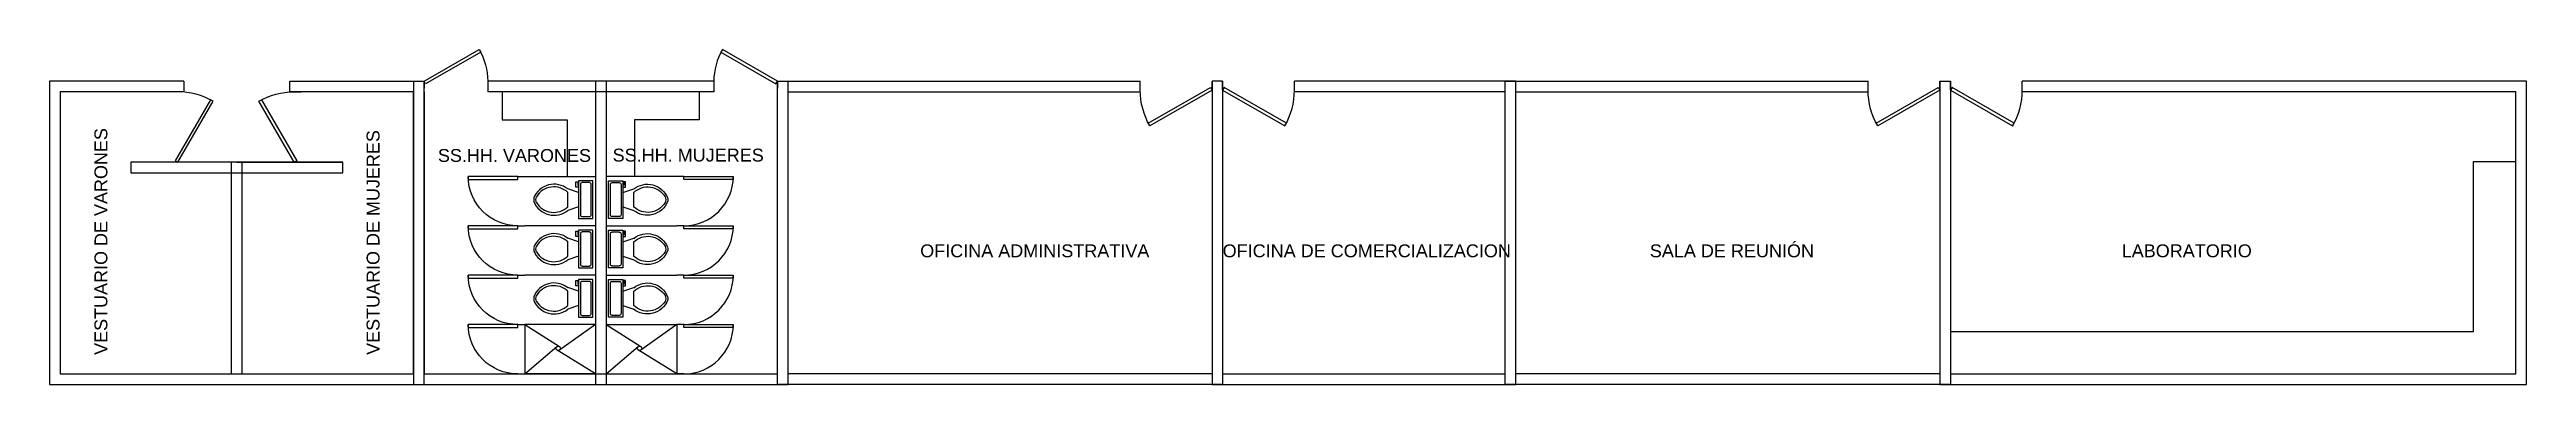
# Model space of a CAD drawing. Header units: metres. Extents: x 2572 to 5235, y 1556 to 2684.
# Drawn here: x 3605.17 to 3640.22, y 2290.83 to 2295.58 of the extents above; entities that cross this region are included whole.
import ezdxf

# ---------------------------------------------------------------- set-up
doc = ezdxf.new("R2010")
doc.units = ezdxf.units.M
doc.layers.add('ROTULO', color=7, linetype='Continuous', lineweight=18)
doc.styles.add('arial', font='arial.ttf')

msp = doc.modelspace()

# ---------------------------------------------------------------- texts
at = {"layer": 'ROTULO', "color": 7, "lineweight": -3, "style": 'arial'}
for s, p in [('VESTUARIO DE VARONES', (3605.988, 2291.255)), ('VESTUARIO DE MUJERES', (3609.839, 2291.255))]:
    msp.add_text(s, height=0.18248, rotation=90, dxfattribs=at).set_placement(p)
for s, p in [('SS.HH. VARONES', (3610.665, 2293.991)), ('SS.HH. MUJERES', (3613.138, 2293.996)), ('OFICINA ADMINISTRATIVA ', (3617.49, 2292.639)), ('OFICINA DE COMERCIALIZACION', (3621.77, 2292.639)), ('SALA DE REUNIÓN ', (3627.815, 2292.639)), ('LABORATORIO', (3634.492, 2292.639))]:
    msp.add_text(s, height=0.18248, dxfattribs=at).set_placement(p)

# ---------------------------------------------------------------- blocks, each defined once
blk = doc.blocks.new('*U16')
for p, q in [((-8, 4), (-14, 6)), ((-14, -4), (-14, 4)), ((-9.5, 7), (-9.5, 10)), ((-9.5, 10), (-8.5, 10)), ((-8, 7), (-9.5, 7)), ((-8.5, 10), (-8.5, 8)), ((-8.5, 8), (-8, 8)), ((-8, -4), (-14, -6)), ((-6, -9.5), (-2, -9.5))]:
    blk.add_line(p, q)
blk.add_lwpolyline([(-8, -10.5), (0, -10.5), (0, 10.5), (-8, 10.5)], close=True)
for points in [[(-7, 8.5), (-7, -8.5)], [(-2, 9.5), (-6, 9.5)], [(-1, -8.5), (-1, 8.5)]]:
    blk.add_lwpolyline(points)
for centre, radius, start, end in [((-29, -0.1), 4, 164.9681, 195.247), ((-21.6, -3.6), 12.2, 51.5766, 158.079), ((-27.9, -0.1), 4, 155.8394, 204.3757), ((-21.8, -4.2), 11.3, 46.4753, 149.0544), ((-6.1, 8.6), 0.884, 81.9774, 188.2376), ((-1.9, 8.6), 0.884, 351.9774, 98.2376), ((-21.6, 3.5), 12.2, 202.136, 308.6382), ((-21.8, 4.2), 11.3, 211.1605, 313.7396), ((-6.1, -8.6), 0.884, 171.9774, 278.2376), ((-1.9, -8.6), 0.884, 261.9774, 8.2376)]:
    blk.add_arc(centre, radius, start, end)
blk = doc.blocks.new('*U17')
for p, q in [((0, 0), (0, -100)), ((700, 0), (700, -100))]:
    blk.add_line(p, q)
blk.add_lwpolyline([(0, 0), (0, 700), (43.75, 700), (43.75, 0)], close=True)
blk.add_arc((0, 0), 700, 0, 90)
blk = doc.blocks.new('*U21')
for p, q in [((0, 0), (0, 100)), ((900, 0), (900, 100))]:
    blk.add_line(p, q)
blk.add_lwpolyline([(0, 0), (779, -450), (801, -412), (22, 38)], close=True)
blk.add_arc((0, 0), 900, 330, 0)
blk = doc.blocks.new('*U22')
for p, q in [((0, 0), (0, 100)), ((1000, 0), (1000, 100))]:
    blk.add_line(p, q)
blk.add_lwpolyline([(0, 0), (866, -500), (888, -462), (22, 38)], close=True)
blk.add_arc((0, 0), 1000, 330, 0)
blk = doc.blocks.new('*U23')
for p, q in [((0, 0), (0, 5)), ((40, 0), (40, 5))]:
    blk.add_line(p, q)
blk.add_lwpolyline([(0, 0), (34.6, -20), (35.5, -18.5), (0.9, 1.5)], close=True)
blk.add_arc((0, 0), 40, 330, 0)

# ---------------------------------------------------------------- linework, layer by layer
for p, q in [((3607.07, 2295.135), (3605.17, 2295.135)), ((3605.17, 2295.135), (3605.17, 2290.835)), ((3610.32, 2295.135), (3610.32, 2290.835)), ((3610.47, 2290.835), (3610.47, 2295.135)), ((3614.57, 2295.135), (3611.37, 2295.135)), ((3615.47, 2290.835), (3615.47, 2295.135)), ((3615.47, 2295.135), (3620.604, 2295.135)), ((3615.62, 2290.835), (3615.62, 2295.135)), ((3621.62, 2295.135), (3621.62, 2290.835)), ((3621.77, 2295.135), (3621.77, 2290.835)), ((3625.92, 2295.135), (3622.786, 2295.135)), ((3625.77, 2290.835), (3625.77, 2295.135)), ((3625.77, 2295.135), (3630.904, 2295.135)), ((3625.92, 2290.835), (3625.92, 2295.135)), ((3631.92, 2295.135), (3631.92, 2290.835)), ((3632.07, 2295.135), (3632.07, 2290.835)), ((3640.22, 2295.135), (3633.086, 2295.135)), ((3640.22, 2290.835), (3640.22, 2295.135)), ((3607.07, 2294.985), (3605.32, 2294.985)), ((3605.32, 2294.985), (3605.32, 2290.985)), ((3610.32, 2290.985), (3610.32, 2294.985)), ((3610.47, 2294.985), (3610.47, 2290.985)), ((3614.57, 2294.985), (3611.37, 2294.985)), ((3615.47, 2290.985), (3615.47, 2294.985)), ((3615.62, 2290.985), (3615.62, 2294.985)), ((3615.62, 2294.985), (3620.604, 2294.985)), ((3621.62, 2294.985), (3621.62, 2290.985)), ((3621.77, 2294.985), (3621.77, 2290.985)), ((3625.77, 2294.985), (3622.785, 2294.984)), ((3625.77, 2290.985), (3625.77, 2294.985)), ((3625.92, 2290.985), (3625.92, 2294.985)), ((3625.92, 2294.985), (3630.904, 2294.985)), ((3631.92, 2294.985), (3631.92, 2290.985)), ((3632.07, 2294.985), (3632.07, 2290.985)), ((3640.07, 2294.985), (3633.085, 2294.984)), ((3640.07, 2290.985), (3640.07, 2294.985)), ((3605.32, 2290.985), (3610.32, 2290.985)), ((3610.47, 2290.985), (3615.47, 2290.985)), ((3621.62, 2290.985), (3615.62, 2290.985)), ((3621.77, 2290.985), (3625.77, 2290.985)), ((3631.92, 2290.985), (3625.92, 2290.985)), ((3632.07, 2290.985), (3640.07, 2290.985)), ((3605.17, 2290.835), (3610.47, 2290.835)), ((3610.32, 2290.835), (3615.62, 2290.835)), ((3621.77, 2290.835), (3615.47, 2290.835)), ((3621.62, 2290.835), (3625.92, 2290.835)), ((3632.07, 2290.835), (3625.77, 2290.835)), ((3631.92, 2290.835), (3640.22, 2290.835))]:
    msp.add_line(p, q)
for points in [[(3607.07, 2295.135), (3607.07, 2294.985)], [(3608.57, 2295.135), (3610.32, 2295.135), (3610.32, 2294.985), (3608.57, 2294.985), (3608.57, 2295.135)], [(3610.32, 2295.135), (3610.47, 2295.135)], [(3611.37, 2295.135), (3611.37, 2294.985)], [(3612.895, 2295.135), (3612.895, 2290.835)], [(3613.045, 2295.135), (3613.045, 2290.835)], [(3614.57, 2295.135), (3614.57, 2294.985)], [(3620.604, 2294.985), (3620.604, 2295.135)], [(3621.77, 2295.135), (3621.62, 2295.135)], [(3622.786, 2294.985), (3622.786, 2295.135)], [(3630.904, 2294.985), (3630.904, 2295.135)], [(3631.92, 2295.135), (3632.07, 2295.135)], [(3633.086, 2294.985), (3633.086, 2295.135)], [(3611.575, 2294.985), (3611.575, 2294.585), (3612.495, 2294.585), (3612.495, 2293.785), (3612.895, 2293.785)], [(3614.364, 2294.985), (3614.364, 2294.585), (3613.445, 2294.585), (3613.445, 2293.785), (3613.045, 2293.785)], [(3607.82, 2293.985), (3609.32, 2293.985), (3607.82, 2293.985), (3606.32, 2293.985), (3606.32, 2293.835), (3609.32, 2293.835), (3609.32, 2293.985)], [(3607.745, 2290.985), (3607.745, 2293.985)], [(3607.895, 2290.985), (3607.895, 2293.985)], [(3611.895, 2293.785), (3612.895, 2293.785)], [(3614.045, 2293.785), (3613.045, 2293.785)], [(3632.07, 2291.585), (3639.47, 2291.585), (3639.47, 2293.997), (3640.07, 2293.997)], [(3612.895, 2293.085), (3612.895, 2293.085), (3611.895, 2293.085)], [(3613.045, 2293.085), (3613.045, 2293.085), (3614.045, 2293.085)], [(3612.895, 2292.385), (3612.895, 2292.385), (3611.895, 2292.385)], [(3613.045, 2292.385), (3613.045, 2292.385), (3614.045, 2292.385)], [(3612.895, 2291.685), (3612.895, 2291.685), (3611.895, 2291.685)], [(3611.895, 2291.685), (3611.895, 2290.985)], [(3611.895, 2291.685), (3612.386, 2291.374)], [(3612.895, 2291.685), (3612.387, 2291.323)], [(3613.045, 2291.685), (3613.045, 2291.685), (3614.045, 2291.685)], [(3613.045, 2291.685), (3613.536, 2291.374)], [(3614.045, 2291.685), (3613.537, 2291.323)], [(3614.045, 2291.685), (3614.045, 2290.985)], [(3611.895, 2290.985), (3612.349, 2291.372)], [(3612.895, 2290.985), (3612.353, 2291.322)], [(3613.045, 2290.985), (3613.499, 2291.372)], [(3614.045, 2290.985), (3613.503, 2291.322)], [(3612.895, 2290.985), (3612.895, 2290.985), (3611.895, 2290.985)], [(3613.045, 2290.985), (3613.045, 2290.985), (3614.045, 2290.985)]]:
    msp.add_lwpolyline(points)
for centre in [(3612.369, 2291.348), (3613.519, 2291.348)]:
    msp.add_circle(centre, 0.0307)

# ---------------------------------------------------------------- block references
at = {"yscale": 0.001, "zscale": 0.001}
for name, p, xscale, rotation in [('*U21', (3610.47, 2295.135), -0.001, 180), ('*U21', (3615.47, 2295.135), 0.001, 180), ('*U22', (3606.984, 2293.985), 0.001, 90.00000000000001), ('*U22', (3608.632, 2293.985), -0.001, 270), ('*U17', (3611.795, 2293.785), -0.001, 90), ('*U17', (3614.145, 2293.785), 0.001, 270), ('*U17', (3611.795, 2293.085), -0.001, 90), ('*U17', (3614.145, 2293.085), 0.001, 270), ('*U17', (3611.795, 2292.385), -0.001, 90), ('*U17', (3614.145, 2292.385), 0.001, 270), ('*U17', (3611.795, 2291.685), -0.001, 90), ('*U17', (3614.145, 2291.685), 0.001, 270)]:
    msp.add_blockref(name, p, dxfattribs=dict(at, xscale=xscale, rotation=rotation))
at = {"yscale": 0.0254, "zscale": 0.0254}
for name, p, xscale in [('*U23', (3621.62, 2295.009), -0.0254), ('*U23', (3621.77, 2295.009), 0.0254), ('*U23', (3631.92, 2295.008), -0.0254), ('*U23', (3632.07, 2295.008), 0.0254), ('*U16', (3612.859, 2293.456), 0.0254), ('*U16', (3613.08, 2293.456), -0.0254), ('*U16', (3612.859, 2292.756), 0.0254), ('*U16', (3613.08, 2292.756), -0.0254), ('*U16', (3612.859, 2292.056), 0.0254), ('*U16', (3613.08, 2292.056), -0.0254)]:
    msp.add_blockref(name, p, dxfattribs=dict(at, xscale=xscale))

msp.set_redraw_order([(e.dxf.handle, doc.entitydb.next_handle()) for e in msp.query("TEXT MTEXT ATTDEF DIMENSION ARC_DIMENSION")])  # texts and dimensions are drawn at this point

doc.saveas('drawing.dxf')
